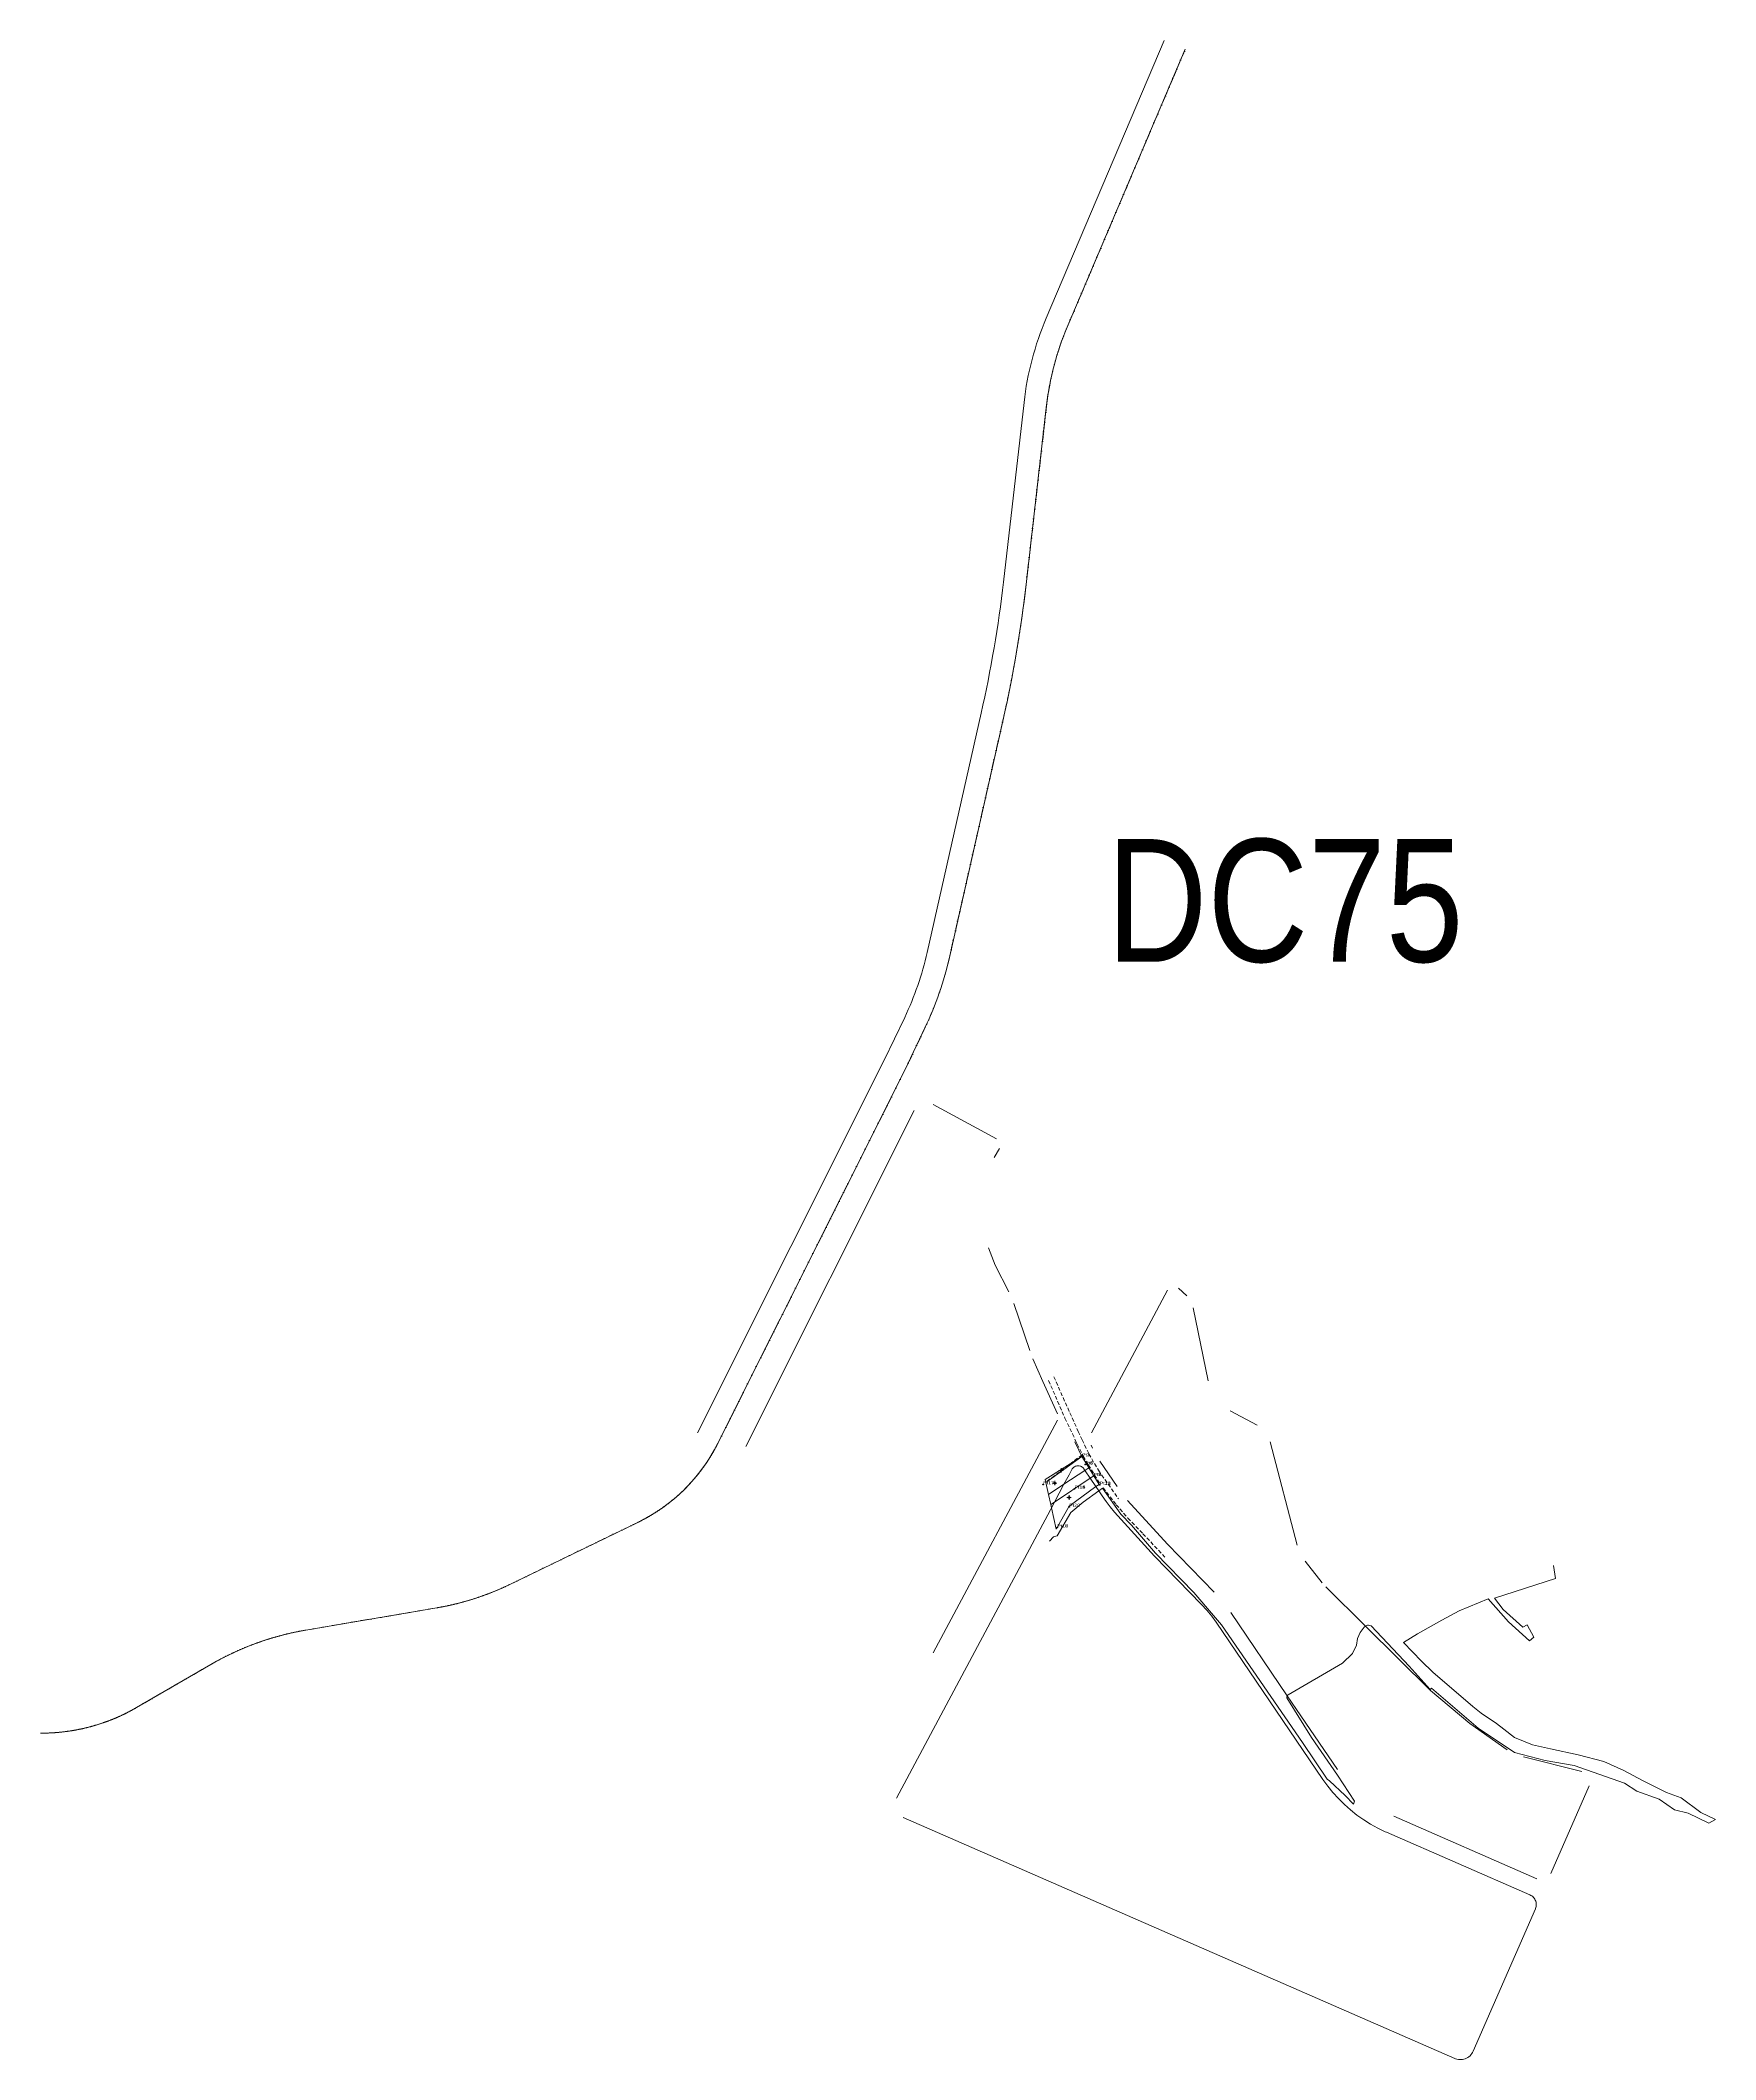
# Model space of a CAD drawing. Header units: metres. Extents: x 549578 to 552528, y 1838214 to 1839864.
# Drawn here: x 551573 to 552528, y 1838714 to 1839864 of the extents above; entities that cross this region are included whole.
import ezdxf
from ezdxf.enums import TextEntityAlignment as Align

# ---------------------------------------------------------------- set-up
doc = ezdxf.new("R2010")
doc.units = ezdxf.units.M
doc.header["$LTSCALE"] = 0.72
doc.header["$PDMODE"] = 32
doc.header["$PDSIZE"] = 0.36
doc.linetypes.add('DOT_DASHED', pattern=[7.7, 5, -1.2, 0.3, -1.2])
doc.linetypes.add('MEDIUM_DASHED', pattern=[4.5, 3, -1.5])
for name, color, linetype, lineweight in [('1', 7, 'Continuous', 13), ('10', 7, 'Continuous', 13), ('11', 7, 'Continuous', 13), ('16', 7, 'Continuous', 13), ('19', 7, 'MEDIUM_DASHED', 13), ('22', 7, 'DOT_DASHED', 13), ('23', 7, 'Continuous', 13), ('30', 7, 'Continuous', 13)]:
    doc.layers.add(name, color=color, linetype=linetype, lineweight=lineweight)
for name, color, linetype in [('12', 7, 'Continuous'), ('62', 7, 'Continuous'), ('7', 7, 'Continuous')]:
    doc.layers.add(name, color=color, linetype=linetype)

msp = doc.modelspace()

# ---------------------------------------------------------------- hatches: boundary and pattern name
at = {"layer": '11'}
for points in [[(552154.76, 1839049.39, 1), (552154.46, 1839049.39, 1)], [(552151.18, 1839042.17, 1), (552150.88, 1839042.17, 1)], [(552159.33, 1839033.97, 1), (552159.03, 1839033.97, 1)]]:
    msp.add_hatch(color=256, dxfattribs=at).paths.add_polyline_path(points)

# ---------------------------------------------------------------- linework, layer by layer
at = {"layer": '1'}
for p, q in [((552146.17, 1839706.09), (552213.45, 1839864.46)), ((552158.13, 1839701.01), (552225.42, 1839859.38)), ((552121.79, 1839555.75), (552133.52, 1839658.13)), ((552134.71, 1839554.27), (552146.43, 1839656.65)), ((552078.32, 1839344.68), (552109.1, 1839480.96)), ((552091, 1839341.81), (552121.78, 1839478.09)), ((551840.47, 1838984.44), (551913.3, 1839019.77)), ((551724.18, 1838958.41), (551798.78, 1838971.08)), ((551627.62, 1838914.25), (551670.08, 1838938.86))]:
    msp.add_line(p, q, dxfattribs=at)
for points in [[(551947.43, 1839070.77), (552053.89, 1839283.22), (552065.51, 1839307.65)], [(551959.06, 1839064.95), (552065.58, 1839277.52), (552077.25, 1839302.07)]]:
    msp.add_lwpolyline(points, dxfattribs=at)
for centre, radius, start, end in [((552305.39, 1839638.44), 173, 156.98189, 173.46678), ((552305.39, 1839638.44), 160, 156.98189, 173.46678), ((551424.35, 1839635.62), 702, 347.2723, 353.46678), ((551424.35, 1839635.62), 715, 347.2723, 353.46678), ((551905.67, 1839383.67), 177, 334.56366, 347.2723), ((551905.67, 1839383.67), 190, 334.56366, 347.2723), ((551869.65, 1839109.74), 100, 295.87849, 333.38711), ((551772.81, 1839123.89), 155, 279.64336, 295.87849), ((551751.32, 1838798.7), 162, 99.64336, 120.09732), ((551573.47, 1839007.69), 108, 269.66162, 300.09731)]:
    msp.add_arc(centre, radius, start, end, dxfattribs=at)
at = {"layer": '10'}
for p, q in [((552145.55, 1839044.3), (552166.54, 1839057.36)), ((552145.93, 1839042.56), (552166.56, 1839057.33)), ((552156.3, 1839041.49), (552168.24, 1839049.43)), ((552166.54, 1839057.36), (552166.56, 1839057.33)), ((552168.24, 1839049.43), (552170.5, 1839050.94)), ((552170.5, 1839050.94), (552173.34, 1839046.34)), ((552145.55, 1839044.3), (552145.93, 1839042.56)), ((552145.93, 1839042.56), (552147.48, 1839035.62)), ((552147.48, 1839035.62), (552156.3, 1839041.49)), ((552147.48, 1839035.62), (552148.74, 1839029.94)), ((552150.92, 1839031.39), (552171.28, 1839044.97)), ((552171.28, 1839044.97), (552173.34, 1839046.34)), ((552148.74, 1839029.94), (552150.92, 1839031.39)), ((552148.74, 1839029.94), (552149.15, 1839028.09)), ((552149.15, 1839028.09), (552151.87, 1839015.92))]:
    msp.add_line(p, q, dxfattribs=at)
for points in [[(552166.56, 1839057.33), (552169.17, 1839053.11), (552170.5, 1839050.94)], [(552151.87, 1839015.92), (552159.29, 1839029.03), (552174.55, 1839040.16)], [(552173.34, 1839046.34), (552176.35, 1839041.47), (552174.55, 1839040.16)], [(552152.49, 1839012.19), (552160.22, 1839025.37), (552167.21, 1839031.28)]]:
    msp.add_lwpolyline(points, dxfattribs=at)
at = {"layer": '11'}
for p, q in [((552153.98, 1839049.39), (552153.36, 1839049.39)), ((552154.61, 1839050.64), (552154.61, 1839050.02)), ((552154.61, 1839048.76), (552154.61, 1839048.14)), ((552155.86, 1839049.39), (552155.24, 1839049.39)), ((552150.4, 1839042.17), (552149.78, 1839042.17)), ((552151.03, 1839043.42), (552151.03, 1839042.8)), ((552151.03, 1839041.54), (552151.03, 1839040.92)), ((552152.28, 1839042.17), (552151.66, 1839042.17)), ((552158.56, 1839033.97), (552157.93, 1839033.97)), ((552159.18, 1839035.22), (552159.18, 1839034.6)), ((552159.18, 1839033.34), (552159.18, 1839032.72)), ((552160.43, 1839033.97), (552159.81, 1839033.97))]:
    msp.add_line(p, q, dxfattribs=at)
for points in [[(552154.61, 1839050.02), (552153.98, 1839049.39), (552154.61, 1839048.76), (552155.24, 1839049.39)], [(552151.03, 1839042.8), (552150.4, 1839042.17), (552151.03, 1839041.54), (552151.66, 1839042.17)], [(552159.18, 1839034.6), (552158.56, 1839033.97), (552159.18, 1839033.34), (552159.81, 1839033.97)]]:
    msp.add_lwpolyline(points, close=True, dxfattribs=at)
for centre in [(552154.61, 1839049.39), (552151.03, 1839042.17), (552159.18, 1839033.97)]:
    msp.add_circle(centre, 0.15, dxfattribs=at)
at = {"layer": '16'}
for p, q in [((552162.57, 1839065.66), (552166.54, 1839057.36)), ((552167.21, 1839031.28), (552176.16, 1839037.78))]:
    msp.add_line(p, q, dxfattribs=at)
for points in [[(552176.16, 1839037.78), (552178.17, 1839039.24), (552188.77, 1839024.55), (552194.78, 1839018.17), (552208.43, 1839002.24), (552230.37, 1838979.88), (552242.69, 1838965.38), (552246.08, 1838961.45), (552292.25, 1838894.34), (552306.37, 1838873.51), (552307.58, 1838872.46), (552316.63, 1838864.06), (552321.3, 1838859.24), (552321.98, 1838860.89), (552312.17, 1838875.67), (552297.32, 1838897.23), (552283.37, 1838919.78), (552283.33, 1838920.19), (552283.36, 1838920.54), (552283.58, 1838921.03)], [(552148.12, 1839009.04), (552150.36, 1839011.56), (552152.49, 1839012.19)]]:
    msp.add_lwpolyline(points, dxfattribs=at)
at = {"layer": '19'}
msp.add_line((552166.59, 1839058.29), (552145.92, 1839042.62), dxfattribs=at)
at = {"layer": '22'}
for points in [[(552152, 1839683.96), (552152.11, 1839684.3), (552152.21, 1839684.64), (552152.31, 1839684.98), (552152.42, 1839685.33), (552152.52, 1839685.67), (552152.63, 1839686.01), (552152.73, 1839686.35), (552152.84, 1839686.69), (552152.95, 1839687.03), (552153.06, 1839687.37), (552153.17, 1839687.71), (552153.28, 1839688.05), (552153.39, 1839688.39), (552153.5, 1839688.73), (552153.62, 1839689.07), (552153.73, 1839689.41), (552153.84, 1839689.75), (552153.96, 1839690.09), (552154.08, 1839690.43), (552154.19, 1839690.77), (552154.31, 1839691.11), (552154.43, 1839691.44), (552154.55, 1839691.78), (552154.67, 1839692.12), (552154.79, 1839692.45), (552154.91, 1839692.79), (552155.03, 1839693.13), (552155.15, 1839693.46), (552155.28, 1839693.8), (552155.4, 1839694.13), (552155.52, 1839694.47), (552155.65, 1839694.81), (552155.78, 1839695.14), (552155.9, 1839695.47), (552156.03, 1839695.81), (552156.16, 1839696.14), (552156.29, 1839696.48), (552156.42, 1839696.81), (552156.55, 1839697.14), (552156.68, 1839697.47), (552156.81, 1839697.81), (552156.95, 1839698.14), (552157.08, 1839698.47), (552157.22, 1839698.8), (552157.35, 1839699.13), (552157.49, 1839699.46), (552157.62, 1839699.8), (552157.76, 1839700.13), (552157.9, 1839700.46), (552158.04, 1839700.79), (552158.13, 1839701.01), (552225.42, 1839859.38)], [(552147.82, 1839666.21), (552147.88, 1839666.56), (552147.95, 1839666.91), (552148.01, 1839667.26), (552148.08, 1839667.61), (552148.14, 1839667.97), (552148.21, 1839668.32), (552148.27, 1839668.67), (552148.34, 1839669.02), (552148.41, 1839669.37), (552148.48, 1839669.72), (552148.55, 1839670.07), (552148.62, 1839670.42), (552148.69, 1839670.77), (552148.77, 1839671.12), (552148.84, 1839671.47), (552148.91, 1839671.82), (552148.99, 1839672.17), (552149.07, 1839672.52), (552149.14, 1839672.87), (552149.22, 1839673.22), (552149.3, 1839673.57), (552149.38, 1839673.92), (552149.46, 1839674.27), (552149.54, 1839674.62), (552149.62, 1839674.97), (552149.7, 1839675.31), (552149.78, 1839675.66), (552149.87, 1839676.01), (552149.95, 1839676.36), (552150.04, 1839676.71), (552150.12, 1839677.05), (552150.21, 1839677.4), (552150.3, 1839677.75), (552150.38, 1839678.09), (552150.47, 1839678.44), (552150.56, 1839678.79), (552150.65, 1839679.13), (552150.75, 1839679.48), (552150.84, 1839679.82), (552150.93, 1839680.17), (552151.02, 1839680.51), (552151.12, 1839680.86), (552151.21, 1839681.2), (552151.31, 1839681.55), (552151.41, 1839681.89), (552151.5, 1839682.24), (552151.6, 1839682.58), (552151.7, 1839682.93), (552151.8, 1839683.27), (552151.9, 1839683.61), (552152, 1839683.96)], [(552127.14, 1839504.02), (552127.27, 1839504.76), (552127.41, 1839505.5), (552127.55, 1839506.25), (552127.69, 1839506.99), (552127.82, 1839507.73), (552127.96, 1839508.48), (552128.09, 1839509.22), (552128.22, 1839509.97), (552128.36, 1839510.71), (552128.49, 1839511.46), (552128.62, 1839512.2), (552128.75, 1839512.95), (552128.88, 1839513.69), (552129.01, 1839514.44), (552129.13, 1839515.18), (552129.26, 1839515.93), (552129.39, 1839516.67), (552129.51, 1839517.42), (552129.64, 1839518.17), (552129.76, 1839518.91), (552129.89, 1839519.66), (552130.01, 1839520.4), (552130.13, 1839521.15), (552130.25, 1839521.9), (552130.37, 1839522.64), (552130.49, 1839523.39), (552130.61, 1839524.14), (552130.72, 1839524.89), (552130.84, 1839525.63), (552130.96, 1839526.38), (552131.07, 1839527.13), (552131.19, 1839527.87), (552131.3, 1839528.62), (552131.41, 1839529.37), (552131.52, 1839530.12), (552131.64, 1839530.87), (552131.75, 1839531.61), (552131.86, 1839532.36), (552131.96, 1839533.11), (552132.07, 1839533.86), (552132.18, 1839534.61), (552132.29, 1839535.36), (552132.39, 1839536.11), (552132.5, 1839536.86), (552132.6, 1839537.6), (552132.7, 1839538.35), (552132.81, 1839539.1), (552132.91, 1839539.85), (552133.01, 1839540.6), (552133.11, 1839541.35), (552133.21, 1839542.1), (552133.31, 1839542.85), (552133.41, 1839543.6), (552133.5, 1839544.35), (552133.6, 1839545.1), (552133.69, 1839545.85), (552133.79, 1839546.6), (552133.88, 1839547.35), (552133.97, 1839548.1), (552134.07, 1839548.85), (552134.16, 1839549.6), (552134.25, 1839550.36), (552134.34, 1839551.11), (552134.43, 1839551.86), (552134.52, 1839552.61), (552134.6, 1839553.36), (552134.69, 1839554.11), (552134.71, 1839554.27), (552146.43, 1839656.65), (552146.47, 1839657), (552146.52, 1839657.36), (552146.56, 1839657.71), (552146.6, 1839658.07), (552146.65, 1839658.42), (552146.69, 1839658.78), (552146.74, 1839659.13), (552146.78, 1839659.49), (552146.83, 1839659.84), (552146.88, 1839660.2), (552146.93, 1839660.55), (552146.98, 1839660.91), (552147.03, 1839661.26), (552147.08, 1839661.61), (552147.13, 1839661.97), (552147.19, 1839662.32), (552147.24, 1839662.67), (552147.29, 1839663.03), (552147.35, 1839663.38), (552147.41, 1839663.74), (552147.46, 1839664.09), (552147.52, 1839664.44), (552147.58, 1839664.79), (552147.64, 1839665.15), (552147.7, 1839665.5), (552147.76, 1839665.85), (552147.82, 1839666.21)], [(552084.58, 1839319.7), (552084.71, 1839320.07), (552084.84, 1839320.44), (552084.97, 1839320.8), (552085.1, 1839321.17), (552085.22, 1839321.54), (552085.35, 1839321.91), (552085.48, 1839322.28), (552085.6, 1839322.65), (552085.73, 1839323.02), (552085.85, 1839323.39), (552085.97, 1839323.76), (552086.1, 1839324.13), (552086.22, 1839324.5), (552086.34, 1839324.87), (552086.46, 1839325.24), (552086.58, 1839325.61), (552086.7, 1839325.98), (552086.82, 1839326.35), (552086.93, 1839326.72), (552087.05, 1839327.1), (552087.17, 1839327.47), (552087.28, 1839327.84), (552087.4, 1839328.21), (552087.51, 1839328.59), (552087.62, 1839328.96), (552087.73, 1839329.33), (552087.84, 1839329.71), (552087.95, 1839330.08), (552088.06, 1839330.45), (552088.17, 1839330.83), (552088.28, 1839331.2), (552088.39, 1839331.58), (552088.5, 1839331.95), (552088.6, 1839332.33), (552088.71, 1839332.7), (552088.81, 1839333.08), (552088.91, 1839333.46), (552089.02, 1839333.83), (552089.12, 1839334.21), (552089.22, 1839334.59), (552089.32, 1839334.96), (552089.42, 1839335.34), (552089.52, 1839335.72), (552089.62, 1839336.09), (552089.71, 1839336.47), (552089.81, 1839336.85), (552089.91, 1839337.23), (552090, 1839337.6), (552090.09, 1839337.98), (552090.19, 1839338.36), (552090.28, 1839338.74), (552090.37, 1839339.12), (552090.46, 1839339.5), (552090.55, 1839339.88), (552090.64, 1839340.26), (552090.73, 1839340.64), (552090.82, 1839341.02), (552090.91, 1839341.4), (552090.99, 1839341.78), (552091, 1839341.81), (552121.78, 1839478.09), (552121.95, 1839478.83), (552122.11, 1839479.57), (552122.28, 1839480.31), (552122.44, 1839481.05), (552122.61, 1839481.78), (552122.77, 1839482.52), (552122.93, 1839483.26), (552123.09, 1839484), (552123.25, 1839484.74), (552123.41, 1839485.48), (552123.57, 1839486.22), (552123.73, 1839486.96), (552123.88, 1839487.7), (552124.04, 1839488.44), (552124.19, 1839489.18), (552124.35, 1839489.92), (552124.5, 1839490.66), (552124.66, 1839491.4), (552124.81, 1839492.14), (552124.96, 1839492.88), (552125.11, 1839493.62), (552125.26, 1839494.36), (552125.41, 1839495.11), (552125.56, 1839495.85), (552125.7, 1839496.59), (552125.85, 1839497.33), (552126, 1839498.07), (552126.14, 1839498.82), (552126.29, 1839499.56), (552126.43, 1839500.3), (552126.57, 1839501.04), (552126.71, 1839501.79), (552126.86, 1839502.53), (552127, 1839503.27), (552127.14, 1839504.02)], [(551952.73, 1839054.09), (551952.89, 1839054.32), (551953.05, 1839054.56), (551953.2, 1839054.79), (551953.36, 1839055.03), (551953.51, 1839055.27), (551953.67, 1839055.51), (551953.82, 1839055.74), (551953.97, 1839055.98), (551954.12, 1839056.22), (551954.27, 1839056.46), (551954.43, 1839056.7), (551954.57, 1839056.94), (551954.72, 1839057.18), (551954.87, 1839057.42), (551955.02, 1839057.66), (551955.17, 1839057.9), (551955.31, 1839058.14), (551955.46, 1839058.39), (551955.6, 1839058.63), (551955.75, 1839058.87), (551955.89, 1839059.12), (551956.03, 1839059.36), (551956.18, 1839059.61), (551956.32, 1839059.85), (551956.46, 1839060.1), (551956.6, 1839060.34), (551956.74, 1839060.59), (551956.88, 1839060.83), (551957.01, 1839061.08), (551957.15, 1839061.33), (551957.29, 1839061.58), (551957.42, 1839061.82), (551957.56, 1839062.07), (551957.69, 1839062.32), (551957.83, 1839062.57), (551957.96, 1839062.82), (551958.09, 1839063.07), (551958.22, 1839063.32), (551958.36, 1839063.57), (551958.49, 1839063.82), (551958.62, 1839064.07), (551958.74, 1839064.33), (551958.87, 1839064.58), (551959, 1839064.83), (551959.06, 1839064.95), (552065.58, 1839277.52), (552077.25, 1839302.07), (552077.42, 1839302.42), (552077.59, 1839302.77), (552077.75, 1839303.12), (552077.92, 1839303.48), (552078.08, 1839303.83), (552078.24, 1839304.19), (552078.41, 1839304.54), (552078.57, 1839304.89), (552078.73, 1839305.25), (552078.89, 1839305.6), (552079.05, 1839305.96), (552079.21, 1839306.32), (552079.37, 1839306.67), (552079.53, 1839307.03), (552079.68, 1839307.39), (552079.84, 1839307.74), (552079.99, 1839308.1), (552080.15, 1839308.46), (552080.3, 1839308.82), (552080.46, 1839309.18), (552080.61, 1839309.53), (552080.76, 1839309.89), (552080.91, 1839310.25), (552081.06, 1839310.61), (552081.21, 1839310.97), (552081.36, 1839311.33), (552081.51, 1839311.69), (552081.65, 1839312.05), (552081.8, 1839312.42), (552081.95, 1839312.78), (552082.09, 1839313.14), (552082.24, 1839313.5), (552082.38, 1839313.86), (552082.52, 1839314.23), (552082.67, 1839314.59), (552082.81, 1839314.95), (552082.95, 1839315.32), (552083.09, 1839315.68), (552083.23, 1839316.04), (552083.36, 1839316.41), (552083.5, 1839316.77), (552083.64, 1839317.14), (552083.78, 1839317.5), (552083.91, 1839317.87), (552084.05, 1839318.24), (552084.18, 1839318.6), (552084.31, 1839318.97), (552084.44, 1839319.33), (552084.58, 1839319.7)], [(551934.76, 1839033.84), (551934.98, 1839034.03), (551935.19, 1839034.21), (551935.41, 1839034.4), (551935.62, 1839034.58), (551935.83, 1839034.77), (551936.04, 1839034.96), (551936.25, 1839035.15), (551936.46, 1839035.34), (551936.67, 1839035.53), (551936.88, 1839035.72), (551937.09, 1839035.91), (551937.3, 1839036.1), (551937.51, 1839036.29), (551937.72, 1839036.48), (551937.92, 1839036.67), (551938.13, 1839036.87), (551938.34, 1839037.06), (551938.54, 1839037.26), (551938.75, 1839037.45), (551938.95, 1839037.65), (551939.15, 1839037.84), (551939.36, 1839038.04), (551939.56, 1839038.24), (551939.76, 1839038.43), (551939.96, 1839038.63), (551940.16, 1839038.83), (551940.36, 1839039.03), (551940.56, 1839039.23), (551940.76, 1839039.43), (551940.96, 1839039.63), (551941.16, 1839039.84), (551941.36, 1839040.04), (551941.55, 1839040.24), (551941.75, 1839040.45), (551941.95, 1839040.65), (551942.14, 1839040.85), (551942.34, 1839041.06), (551942.53, 1839041.27), (551942.72, 1839041.47), (551942.92, 1839041.68), (551943.11, 1839041.89), (551943.3, 1839042.09), (551943.49, 1839042.3), (551943.68, 1839042.51), (551943.87, 1839042.72), (551944.06, 1839042.93), (551944.25, 1839043.14), (551944.44, 1839043.35), (551944.62, 1839043.57), (551944.81, 1839043.78), (551945, 1839043.99), (551945.18, 1839044.2), (551945.37, 1839044.42), (551945.55, 1839044.63), (551945.74, 1839044.85), (551945.92, 1839045.06), (551946.1, 1839045.28), (551946.28, 1839045.5), (551946.47, 1839045.71), (551946.65, 1839045.93), (551946.83, 1839046.15), (551947.01, 1839046.37), (551947.19, 1839046.59), (551947.36, 1839046.81), (551947.54, 1839047.03), (551947.72, 1839047.25), (551947.89, 1839047.47), (551948.07, 1839047.69), (551948.25, 1839047.91), (551948.42, 1839048.13), (551948.59, 1839048.36), (551948.77, 1839048.58), (551948.94, 1839048.8), (551949.11, 1839049.03), (551949.28, 1839049.25), (551949.45, 1839049.48), (551949.62, 1839049.7), (551949.79, 1839049.93), (551949.96, 1839050.16), (551950.13, 1839050.39), (551950.3, 1839050.61), (551950.47, 1839050.84), (551950.63, 1839051.07), (551950.8, 1839051.3), (551950.96, 1839051.53), (551951.13, 1839051.76), (551951.29, 1839051.99), (551951.45, 1839052.22), (551951.62, 1839052.45), (551951.78, 1839052.69), (551951.94, 1839052.92), (551952.1, 1839053.15), (551952.26, 1839053.38), (551952.42, 1839053.62), (551952.58, 1839053.85), (551952.73, 1839054.09)], [(551839.28, 1838983.87), (551839.6, 1838984.02), (551839.92, 1838984.17), (551840.24, 1838984.33), (551840.47, 1838984.44), (551913.3, 1839019.77), (551913.55, 1839019.89), (551913.81, 1839020.02), (551914.06, 1839020.14), (551914.31, 1839020.27), (551914.57, 1839020.4), (551914.82, 1839020.52), (551915.07, 1839020.65), (551915.32, 1839020.78), (551915.57, 1839020.91), (551915.83, 1839021.04), (551916.08, 1839021.17), (551916.33, 1839021.3), (551916.58, 1839021.43), (551916.83, 1839021.57), (551917.08, 1839021.7), (551917.32, 1839021.84), (551917.57, 1839021.97), (551917.82, 1839022.11), (551918.07, 1839022.24), (551918.32, 1839022.38), (551918.56, 1839022.52), (551918.81, 1839022.66), (551919.05, 1839022.8), (551919.3, 1839022.94), (551919.55, 1839023.08), (551919.79, 1839023.22), (551920.04, 1839023.36), (551920.28, 1839023.5), (551920.52, 1839023.65), (551920.77, 1839023.79), (551921.01, 1839023.94), (551921.25, 1839024.08), (551921.49, 1839024.23), (551921.74, 1839024.38), (551921.98, 1839024.52), (551922.22, 1839024.67), (551922.46, 1839024.82), (551922.7, 1839024.97), (551922.94, 1839025.12), (551923.18, 1839025.27), (551923.42, 1839025.42), (551923.65, 1839025.58), (551923.89, 1839025.73), (551924.13, 1839025.88), (551924.37, 1839026.04), (551924.6, 1839026.19), (551924.84, 1839026.35), (551925.07, 1839026.5), (551925.31, 1839026.66), (551925.54, 1839026.82), (551925.78, 1839026.98), (551926.01, 1839027.14), (551926.25, 1839027.3), (551926.48, 1839027.46), (551926.71, 1839027.62), (551926.94, 1839027.78), (551927.17, 1839027.94), (551927.41, 1839028.11), (551927.64, 1839028.27), (551927.87, 1839028.43), (551928.1, 1839028.6), (551928.33, 1839028.76), (551928.55, 1839028.93), (551928.78, 1839029.1), (551929.01, 1839029.26), (551929.24, 1839029.43), (551929.47, 1839029.6), (551929.69, 1839029.77), (551929.92, 1839029.94), (551930.14, 1839030.11), (551930.37, 1839030.28), (551930.59, 1839030.46), (551930.82, 1839030.63), (551931.04, 1839030.8), (551931.26, 1839030.98), (551931.49, 1839031.15), (551931.71, 1839031.33), (551931.93, 1839031.5), (551932.15, 1839031.68), (551932.37, 1839031.85), (551932.59, 1839032.03), (551932.81, 1839032.21), (551933.03, 1839032.39), (551933.25, 1839032.57), (551933.47, 1839032.75), (551933.68, 1839032.93), (551933.9, 1839033.11), (551934.12, 1839033.29), (551934.33, 1839033.48), (551934.55, 1839033.66), (551934.76, 1839033.84)], [(551807.41, 1838972.8), (551807.75, 1838972.88), (551808.1, 1838972.96), (551808.44, 1838973.04), (551808.78, 1838973.13), (551809.13, 1838973.21), (551809.47, 1838973.29), (551809.81, 1838973.37), (551810.15, 1838973.46), (551810.49, 1838973.54), (551810.83, 1838973.63), (551811.18, 1838973.72), (551811.52, 1838973.8), (551811.86, 1838973.89), (551812.2, 1838973.98), (551812.54, 1838974.07), (551812.88, 1838974.16), (551813.22, 1838974.25), (551813.56, 1838974.35), (551813.9, 1838974.44), (551814.24, 1838974.53), (551814.58, 1838974.63), (551814.92, 1838974.72), (551815.26, 1838974.82), (551815.59, 1838974.91), (551815.93, 1838975.01), (551816.27, 1838975.11), (551816.61, 1838975.21), (551816.95, 1838975.31), (551817.28, 1838975.41), (551817.62, 1838975.51), (551817.96, 1838975.61), (551818.29, 1838975.72), (551818.63, 1838975.82), (551818.97, 1838975.93), (551819.3, 1838976.03), (551819.64, 1838976.14), (551819.97, 1838976.24), (551820.31, 1838976.35), (551820.65, 1838976.46), (551820.98, 1838976.57), (551821.31, 1838976.68), (551821.65, 1838976.79), (551821.98, 1838976.9), (551822.32, 1838977.01), (551822.65, 1838977.12), (551822.98, 1838977.24), (551823.32, 1838977.35), (551823.65, 1838977.47), (551823.98, 1838977.58), (551824.31, 1838977.7), (551824.65, 1838977.82), (551824.98, 1838977.94), (551825.31, 1838978.05), (551825.64, 1838978.17), (551825.97, 1838978.29), (551826.3, 1838978.42), (551826.63, 1838978.54), (551826.96, 1838978.66), (551827.29, 1838978.78), (551827.62, 1838978.91), (551827.95, 1838979.03), (551828.28, 1838979.16), (551828.61, 1838979.28), (551828.94, 1838979.41), (551829.27, 1838979.54), (551829.59, 1838979.67), (551829.92, 1838979.8), (551830.25, 1838979.93), (551830.57, 1838980.06), (551830.9, 1838980.19), (551831.23, 1838980.32), (551831.55, 1838980.46), (551831.88, 1838980.59), (551832.21, 1838980.72), (551832.53, 1838980.86), (551832.85, 1838981), (551833.18, 1838981.13), (551833.5, 1838981.27), (551833.83, 1838981.41), (551834.15, 1838981.55), (551834.47, 1838981.69), (551834.8, 1838981.83), (551835.12, 1838981.97), (551835.44, 1838982.11), (551835.76, 1838982.25), (551836.09, 1838982.4), (551836.41, 1838982.54), (551836.73, 1838982.69), (551837.05, 1838982.83), (551837.37, 1838982.98), (551837.69, 1838983.12), (551838.01, 1838983.27), (551838.33, 1838983.42), (551838.65, 1838983.57), (551838.97, 1838983.72), (551839.28, 1838983.87)], [(551699.89, 1838952.32), (551700.23, 1838952.43), (551700.57, 1838952.54), (551700.91, 1838952.66), (551701.26, 1838952.77), (551701.6, 1838952.88), (551701.94, 1838952.99), (551702.29, 1838953.1), (551702.63, 1838953.21), (551702.97, 1838953.32), (551703.32, 1838953.42), (551703.66, 1838953.53), (551704, 1838953.63), (551704.35, 1838953.74), (551704.69, 1838953.84), (551705.04, 1838953.95), (551705.38, 1838954.05), (551705.73, 1838954.15), (551706.07, 1838954.25), (551706.42, 1838954.35), (551706.77, 1838954.45), (551707.11, 1838954.55), (551707.46, 1838954.65), (551707.8, 1838954.74), (551708.15, 1838954.84), (551708.5, 1838954.94), (551708.85, 1838955.03), (551709.19, 1838955.13), (551709.54, 1838955.22), (551709.89, 1838955.31), (551710.24, 1838955.4), (551710.59, 1838955.49), (551710.93, 1838955.58), (551711.28, 1838955.67), (551711.63, 1838955.76), (551711.98, 1838955.85), (551712.33, 1838955.94), (551712.68, 1838956.02), (551713.03, 1838956.11), (551713.38, 1838956.19), (551713.73, 1838956.28), (551714.08, 1838956.36), (551714.43, 1838956.44), (551714.78, 1838956.52), (551715.13, 1838956.6), (551715.48, 1838956.68), (551715.83, 1838956.76), (551716.19, 1838956.84), (551716.54, 1838956.92), (551716.89, 1838957), (551717.24, 1838957.07), (551717.59, 1838957.15), (551717.94, 1838957.22), (551718.3, 1838957.3), (551718.65, 1838957.37), (551719, 1838957.44), (551719.35, 1838957.51), (551719.71, 1838957.58), (551720.06, 1838957.65), (551720.41, 1838957.72), (551720.77, 1838957.79), (551721.12, 1838957.86), (551721.47, 1838957.93), (551721.83, 1838957.99), (551722.18, 1838958.06), (551722.54, 1838958.12), (551722.89, 1838958.18), (551723.25, 1838958.25), (551723.6, 1838958.31), (551723.96, 1838958.37), (551724.18, 1838958.41), (551798.78, 1838971.08), (551799.13, 1838971.14), (551799.47, 1838971.2), (551799.82, 1838971.27), (551800.17, 1838971.33), (551800.51, 1838971.39), (551800.86, 1838971.45), (551801.21, 1838971.52), (551801.55, 1838971.58), (551801.9, 1838971.65), (551802.24, 1838971.71), (551802.59, 1838971.78), (551802.94, 1838971.85), (551803.28, 1838971.92), (551803.63, 1838971.99), (551803.97, 1838972.06), (551804.32, 1838972.13), (551804.66, 1838972.2), (551805, 1838972.27), (551805.35, 1838972.35), (551805.69, 1838972.42), (551806.04, 1838972.5), (551806.38, 1838972.57), (551806.72, 1838972.65), (551807.07, 1838972.73), (551807.41, 1838972.8)], [(551626.81, 1838913.78), (551627.07, 1838913.93), (551627.33, 1838914.07), (551627.58, 1838914.22), (551627.62, 1838914.25), (551670.08, 1838938.86), (551670.4, 1838939.04), (551670.71, 1838939.22), (551671.02, 1838939.4), (551671.33, 1838939.57), (551671.65, 1838939.75), (551671.96, 1838939.93), (551672.27, 1838940.1), (551672.59, 1838940.28), (551672.9, 1838940.45), (551673.22, 1838940.63), (551673.53, 1838940.8), (551673.85, 1838940.97), (551674.17, 1838941.15), (551674.48, 1838941.32), (551674.8, 1838941.49), (551675.12, 1838941.66), (551675.44, 1838941.83), (551675.75, 1838941.99), (551676.07, 1838942.16), (551676.39, 1838942.33), (551676.71, 1838942.49), (551677.03, 1838942.66), (551677.35, 1838942.82), (551677.67, 1838942.99), (551677.99, 1838943.15), (551678.31, 1838943.31), (551678.63, 1838943.48), (551678.96, 1838943.64), (551679.28, 1838943.8), (551679.6, 1838943.96), (551679.92, 1838944.12), (551680.25, 1838944.28), (551680.57, 1838944.43), (551680.89, 1838944.59), (551681.22, 1838944.75), (551681.54, 1838944.9), (551681.87, 1838945.06), (551682.19, 1838945.21), (551682.52, 1838945.36), (551682.85, 1838945.52), (551683.17, 1838945.67), (551683.5, 1838945.82), (551683.83, 1838945.97), (551684.15, 1838946.12), (551684.48, 1838946.27), (551684.81, 1838946.42), (551685.14, 1838946.56), (551685.47, 1838946.71), (551685.8, 1838946.86), (551686.13, 1838947), (551686.46, 1838947.15), (551686.79, 1838947.29), (551687.12, 1838947.43), (551687.45, 1838947.57), (551687.78, 1838947.72), (551688.11, 1838947.86), (551688.44, 1838948), (551688.77, 1838948.14), (551689.1, 1838948.27), (551689.44, 1838948.41), (551689.77, 1838948.55), (551690.1, 1838948.69), (551690.44, 1838948.82), (551690.77, 1838948.96), (551691.1, 1838949.09), (551691.44, 1838949.22), (551691.77, 1838949.36), (551692.11, 1838949.49), (551692.44, 1838949.62), (551692.78, 1838949.75), (551693.11, 1838949.88), (551693.45, 1838950.01), (551693.79, 1838950.14), (551694.12, 1838950.27), (551694.46, 1838950.39), (551694.8, 1838950.52), (551695.14, 1838950.64), (551695.47, 1838950.77), (551695.81, 1838950.89), (551696.15, 1838951.01), (551696.49, 1838951.14), (551696.83, 1838951.26), (551697.17, 1838951.38), (551697.51, 1838951.5), (551697.85, 1838951.62), (551698.19, 1838951.74), (551698.53, 1838951.85), (551698.87, 1838951.97), (551699.21, 1838952.09), (551699.55, 1838952.2), (551699.89, 1838952.32)], [(551600.75, 1838903.19), (551601.03, 1838903.26), (551601.32, 1838903.34), (551601.6, 1838903.41), (551601.88, 1838903.49), (551602.17, 1838903.57), (551602.45, 1838903.65), (551602.73, 1838903.73), (551603.02, 1838903.81), (551603.3, 1838903.89), (551603.58, 1838903.97), (551603.86, 1838904.05), (551604.15, 1838904.14), (551604.43, 1838904.22), (551604.71, 1838904.3), (551604.99, 1838904.39), (551605.27, 1838904.48), (551605.55, 1838904.56), (551605.83, 1838904.65), (551606.11, 1838904.74), (551606.39, 1838904.83), (551606.67, 1838904.92), (551606.95, 1838905.01), (551607.23, 1838905.1), (551607.51, 1838905.19), (551607.79, 1838905.29), (551608.07, 1838905.38), (551608.35, 1838905.47), (551608.62, 1838905.57), (551608.9, 1838905.67), (551609.18, 1838905.76), (551609.46, 1838905.86), (551609.73, 1838905.96), (551610.01, 1838906.06), (551610.29, 1838906.16), (551610.56, 1838906.26), (551610.84, 1838906.36), (551611.11, 1838906.46), (551611.39, 1838906.56), (551611.66, 1838906.67), (551611.94, 1838906.77), (551612.21, 1838906.88), (551612.49, 1838906.98), (551612.76, 1838907.09), (551613.04, 1838907.2), (551613.31, 1838907.3), (551613.58, 1838907.41), (551613.86, 1838907.52), (551614.13, 1838907.63), (551614.4, 1838907.74), (551614.67, 1838907.86), (551614.94, 1838907.97), (551615.21, 1838908.08), (551615.49, 1838908.2), (551615.76, 1838908.31), (551616.03, 1838908.43), (551616.3, 1838908.54), (551616.57, 1838908.66), (551616.84, 1838908.78), (551617.1, 1838908.9), (551617.37, 1838909.01), (551617.64, 1838909.13), (551617.91, 1838909.25), (551618.18, 1838909.38), (551618.44, 1838909.5), (551618.71, 1838909.62), (551618.98, 1838909.74), (551619.24, 1838909.87), (551619.51, 1838909.99), (551619.78, 1838910.12), (551620.04, 1838910.25), (551620.31, 1838910.37), (551620.57, 1838910.5), (551620.84, 1838910.63), (551621.1, 1838910.76), (551621.36, 1838910.89), (551621.63, 1838911.02), (551621.89, 1838911.15), (551622.15, 1838911.28), (551622.41, 1838911.42), (551622.68, 1838911.55), (551622.94, 1838911.68), (551623.2, 1838911.82), (551623.46, 1838911.95), (551623.72, 1838912.09), (551623.98, 1838912.23), (551624.24, 1838912.37), (551624.5, 1838912.5), (551624.76, 1838912.64), (551625.02, 1838912.78), (551625.27, 1838912.92), (551625.53, 1838913.07), (551625.79, 1838913.21), (551626.05, 1838913.35), (551626.3, 1838913.49), (551626.56, 1838913.64), (551626.81, 1838913.78)], [(551572.83, 1838899.69), (551573.12, 1838899.69), (551573.42, 1838899.69), (551573.71, 1838899.69), (551574, 1838899.69), (551574.3, 1838899.69), (551574.59, 1838899.69), (551574.89, 1838899.7), (551575.18, 1838899.7), (551575.47, 1838899.7), (551575.77, 1838899.71), (551576.06, 1838899.72), (551576.35, 1838899.72), (551576.65, 1838899.73), (551576.94, 1838899.74), (551577.24, 1838899.75), (551577.53, 1838899.76), (551577.82, 1838899.77), (551578.12, 1838899.79), (551578.41, 1838899.8), (551578.7, 1838899.81), (551579, 1838899.83), (551579.29, 1838899.84), (551579.59, 1838899.86), (551579.88, 1838899.88), (551580.17, 1838899.89), (551580.47, 1838899.91), (551580.76, 1838899.93), (551581.05, 1838899.95), (551581.35, 1838899.97), (551581.64, 1838900), (551581.93, 1838900.02), (551582.22, 1838900.04), (551582.52, 1838900.07), (551582.81, 1838900.09), (551583.1, 1838900.12), (551583.4, 1838900.14), (551583.69, 1838900.17), (551583.98, 1838900.2), (551584.27, 1838900.23), (551584.57, 1838900.26), (551584.86, 1838900.29), (551585.15, 1838900.32), (551585.44, 1838900.35), (551585.73, 1838900.39), (551586.03, 1838900.42), (551586.32, 1838900.45), (551586.61, 1838900.49), (551586.9, 1838900.53), (551587.19, 1838900.56), (551587.49, 1838900.6), (551587.78, 1838900.64), (551588.07, 1838900.68), (551588.36, 1838900.72), (551588.65, 1838900.76), (551588.94, 1838900.8), (551589.23, 1838900.84), (551589.52, 1838900.89), (551589.81, 1838900.93), (551590.1, 1838900.98), (551590.39, 1838901.02), (551590.68, 1838901.07), (551590.97, 1838901.11), (551591.26, 1838901.16), (551591.55, 1838901.21), (551591.84, 1838901.26), (551592.13, 1838901.31), (551592.42, 1838901.36), (551592.71, 1838901.42), (551593, 1838901.47), (551593.29, 1838901.52), (551593.58, 1838901.58), (551593.87, 1838901.63), (551594.16, 1838901.69), (551594.45, 1838901.74), (551594.73, 1838901.8), (551595.02, 1838901.86), (551595.31, 1838901.92), (551595.6, 1838901.98), (551595.89, 1838902.04), (551596.17, 1838902.1), (551596.46, 1838902.16), (551596.75, 1838902.23), (551597.03, 1838902.29), (551597.32, 1838902.35), (551597.61, 1838902.42), (551597.89, 1838902.49), (551598.18, 1838902.55), (551598.47, 1838902.62), (551598.75, 1838902.69), (551599.04, 1838902.76), (551599.32, 1838902.83), (551599.61, 1838902.9), (551599.89, 1838902.97), (551600.18, 1838903.04), (551600.46, 1838903.11), (551600.75, 1838903.19)]]:
    msp.add_lwpolyline(points, dxfattribs=at)
at = {"layer": '22', "linetype": 'MEDIUM_DASHED'}
for points in [[(552147.56, 1839100.59), (552151.41, 1839091.79), (552156.82, 1839079.15), (552161.15, 1839070.26), (552163.06, 1839065.93), (552163.88, 1839064.39), (552167.31, 1839057.61), (552169.24, 1839053.96), (552170.25, 1839052.49), (552173.73, 1839046.8), (552177.15, 1839041.43)], [(552150.5, 1839102.78), (552159.68, 1839082.25), (552162.37, 1839076.36), (552164.38, 1839071.61), (552166.67, 1839066.85), (552170.49, 1839058.88), (552175.91, 1839049.52), (552187.3, 1839033.26)], [(552178.65, 1839039.57), (552186.09, 1839029.9), (552192.73, 1839022.18), (552201.32, 1839013.37), (552213.81, 1839000)]]:
    msp.add_lwpolyline(points, dxfattribs=at)
at = {"layer": '23'}
for points in [[(552328.23, 1838960.56), (552329.37, 1838961.31), (552329.9, 1838961.25), (552331.34, 1838960.86), (552353.12, 1838937.88), (552365.13, 1838924.55), (552365.82, 1838925.3), (552392.4, 1838902.53), (552413.06, 1838888.73), (552430.66, 1838884.08), (552447.07, 1838881.25), (552475.87, 1838871.15), (552482.81, 1838866.62), (552495.6, 1838861.97), (552504.26, 1838856.05), (552512.08, 1838854.05), (552523.94, 1838848.42), (552527.75, 1838850.48), (552519.41, 1838854.43), (552508.09, 1838862.86), (552499.71, 1838865.8), (552486, 1838872.64), (552475.42, 1838878.33), (552463.99, 1838883.5), (552449.4, 1838887.41), (552433.56, 1838890.75), (552423.37, 1838892.96), (552413.05, 1838897.2), (552406.96, 1838901.92), (552402.82, 1838905.25), (552394.17, 1838911.01), (552389.32, 1838914.81), (552366.47, 1838934.39), (552360.05, 1838940.76), (552349.79, 1838951.28), (552357.81, 1838956.33), (552371.62, 1838964.15), (552381.56, 1838969.36), (552398.06, 1838976.31), (552409.68, 1838963.17), (552421.58, 1838952.27), (552424.18, 1838954.31), (552420.33, 1838961.37), (552417.83, 1838960.06), (552406.56, 1838970.19), (552401.8, 1838976.6), (552436.52, 1838987.81), (552435.37, 1838995.3)], [(552283.58, 1838921.03), (552283.59, 1838921.05), (552284.03, 1838921.6), (552315.04, 1838939.47), (552320.72, 1838945.12), (552322.96, 1838949.83), (552323.64, 1838953.55), (552325.2, 1838957.03), (552327.49, 1838960.08), (552328.23, 1838960.56)]]:
    msp.add_lwpolyline(points, dxfattribs=at)
at = {"layer": '30'}
for p, q in [((551974.87, 1839063.02), (552070.82, 1839254.5)), ((552081.76, 1839257.95), (552117.92, 1839238.47)), ((552116.59, 1839227.77), (552119.51, 1839232.99)), ((552172.01, 1839070.91), (552215.37, 1839152.16)), ((552221.56, 1839153.26), (552226.37, 1839148.98)), ((552127.72, 1839144.54), (552136.77, 1839117.84)), ((552230, 1839142.06), (552238.51, 1839100.4)), ((552251.09, 1839083.42), (552266.4, 1839075.12)), ((552081.77, 1838945.38), (552152.59, 1839078.07)), ((552171.79, 1839063.83), (552172.54, 1839062.17)), ((552273.77, 1839065.74), (552289.21, 1839006.8)), ((552176.7, 1839054.77), (552186.54, 1839040.3)), ((552150.92, 1839031.39), (552156.3, 1839041.49)), ((552171.28, 1839044.97), (552174.55, 1839040.16)), ((552060.83, 1838862.61), (552148.58, 1839027.02)), ((552148.58, 1839027.02), (552149.15, 1839028.09)), ((552149.15, 1839028.09), (552150.92, 1839031.39)), ((552293.75, 1838997.68), (552303.41, 1838985.39)), ((552305.47, 1838983.08), (552328.23, 1838960.56)), ((552251.32, 1838968.53), (552283.58, 1838921.03)), ((552283.58, 1838921.03), (552312.2, 1838878.91)), ((552418.32, 1838886.14), (552451.56, 1838877.91)), ((552433.83, 1838819.77), (552455.62, 1838869.68)), ((552344.23, 1838852.33), (552425.93, 1838816.67))]:
    msp.add_line(p, q, dxfattribs=at)
for points in [[(552113.21, 1839176.23), (552117.13, 1839166.42), (552124.88, 1839151.26)], [(552138.61, 1839113.11), (552144.32, 1839100.02), (552152.7, 1839081.61)], [(552156.3, 1839041.49), (552159.19, 1839046.9), (552160.82, 1839049.95), (552161.06, 1839050.34), (552161.33, 1839050.69), (552161.65, 1839051.02), (552162, 1839051.3), (552162.38, 1839051.55), (552162.79, 1839051.75), (552163.21, 1839051.9), (552163.65, 1839052), (552164.1, 1839052.06), (552164.55, 1839052.06), (552165, 1839052.01), (552165.44, 1839051.91), (552165.87, 1839051.77), (552166.28, 1839051.57), (552166.49, 1839051.44), (552166.66, 1839051.33), (552167.02, 1839051.05), (552167.34, 1839050.73), (552167.62, 1839050.37), (552167.71, 1839050.24), (552168.24, 1839049.43)], [(552168.24, 1839049.43), (552168.43, 1839049.15), (552171.28, 1839044.97)], [(552174.55, 1839040.16), (552176.16, 1839037.78), (552178.15, 1839034.86), (552180.26, 1839031.67), (552182.57, 1839028.6), (552185.18, 1839025.55), (552207.98, 1839000.6), (552234.76, 1838973.07), (552237.74, 1838969.82), (552240.53, 1838966.4), (552243.05, 1838962.91), (552303.93, 1838873.29), (552306.68, 1838869.49), (552309.63, 1838865.84), (552312.77, 1838862.35), (552316.11, 1838859.05), (552319.62, 1838855.94), (552323.3, 1838853.02), (552327.13, 1838850.32), (552331.11, 1838847.82), (552335.22, 1838845.55), (552339.44, 1838843.52), (552340.23, 1838843.17), (552421.93, 1838807.51), (552422.48, 1838807.23), (552423.01, 1838806.9), (552423.5, 1838806.51), (552423.94, 1838806.07), (552424.34, 1838805.59), (552424.69, 1838805.07), (552424.98, 1838804.52), (552425.21, 1838803.94), (552425.38, 1838803.34), (552425.48, 1838802.73), (552425.53, 1838802.11), (552425.5, 1838801.48), (552425.42, 1838800.87), (552425.27, 1838800.26), (552425.05, 1838799.68), (552425.03, 1838799.61), (552389.57, 1838718.4), (552389.22, 1838717.69), (552388.79, 1838717.01), (552388.3, 1838716.38), (552387.75, 1838715.8), (552387.14, 1838715.28), (552386.49, 1838714.82), (552385.79, 1838714.43), (552385.05, 1838714.11), (552384.29, 1838713.87), (552383.51, 1838713.7), (552382.71, 1838713.62), (552381.92, 1838713.61), (552381.12, 1838713.68), (552380.33, 1838713.83), (552379.57, 1838714.06), (552379.04, 1838714.27), (552064.68, 1838851.51)], [(552192.57, 1839032.29), (552215.26, 1839007.46), (552241.93, 1838980.04)], [(552328.23, 1838960.56), (552365.25, 1838923.91), (552387.74, 1838905.27), (552409, 1838890.21)]]:
    msp.add_lwpolyline(points, dxfattribs=at)
at = {"layer": '7'}
for p in [(552166.65, 1839057.4), (552166.65, 1839057.39), (552168.47, 1839052.79), (552144.4, 1839041.46), (552144.43, 1839041.48), (552162.28, 1839038.98), (552162.29, 1839038.98), (552162.3, 1839038.98), (552173.2, 1839046.24), (552176.68, 1839041.18), (552176.69, 1839041.21), (552176.69, 1839041.2), (552159.26, 1839028.67), (552152.45, 1839016.95), (552152.45, 1839016.94)]:
    msp.add_point(p, dxfattribs=at)

# ---------------------------------------------------------------- texts
at = {"layer": '12'}
for s, width, p in [('Pt2', 1.2, (552166.65, 1839057.39)), ('Pt3', 1.2, (552166.65, 1839057.39)), ('Pt1', 1.2, (552166.65, 1839057.4)), ('Pt6', 1.2, (552168.47, 1839052.79)), ('Pt4', 1.2, (552168.47, 1839052.79)), ('Pt5', 1.2, (552168.47, 1839052.79)), ('Pt8', 1.2, (552173.2, 1839046.24)), ('Pt9', 1.2, (552173.2, 1839046.24)), ('Pt7', 1.2, (552173.2, 1839046.24)), ('Pt17', 1.25, (552144.43, 1839041.48)), ('Pt13', 1.25, (552162.28, 1839038.98)), ('Pt14', 1.25, (552162.29, 1839038.98)), ('Pt15', 1.25, (552162.3, 1839038.98)), ('Pt10', 1.25, (552176.68, 1839041.18)), ('Pt12', 1.25, (552176.69, 1839041.21)), ('Pt11', 1.25, (552176.69, 1839041.2)), ('Pt20', 1.25, (552159.26, 1839028.67)), ('Pt18', 1.25, (552152.45, 1839016.95)), ('Pt19', 1.25, (552152.45, 1839016.94))]:
    msp.add_text(s, height=1.8, dxfattribs=dict(at, width=width)).set_placement(p)
at = {"layer": '62', "width": 0.85}
msp.add_text('DC75', height=70, dxfattribs=at).set_placement((552282.3, 1839339.29), align=Align.CENTER)

doc.saveas('drawing.dxf')
